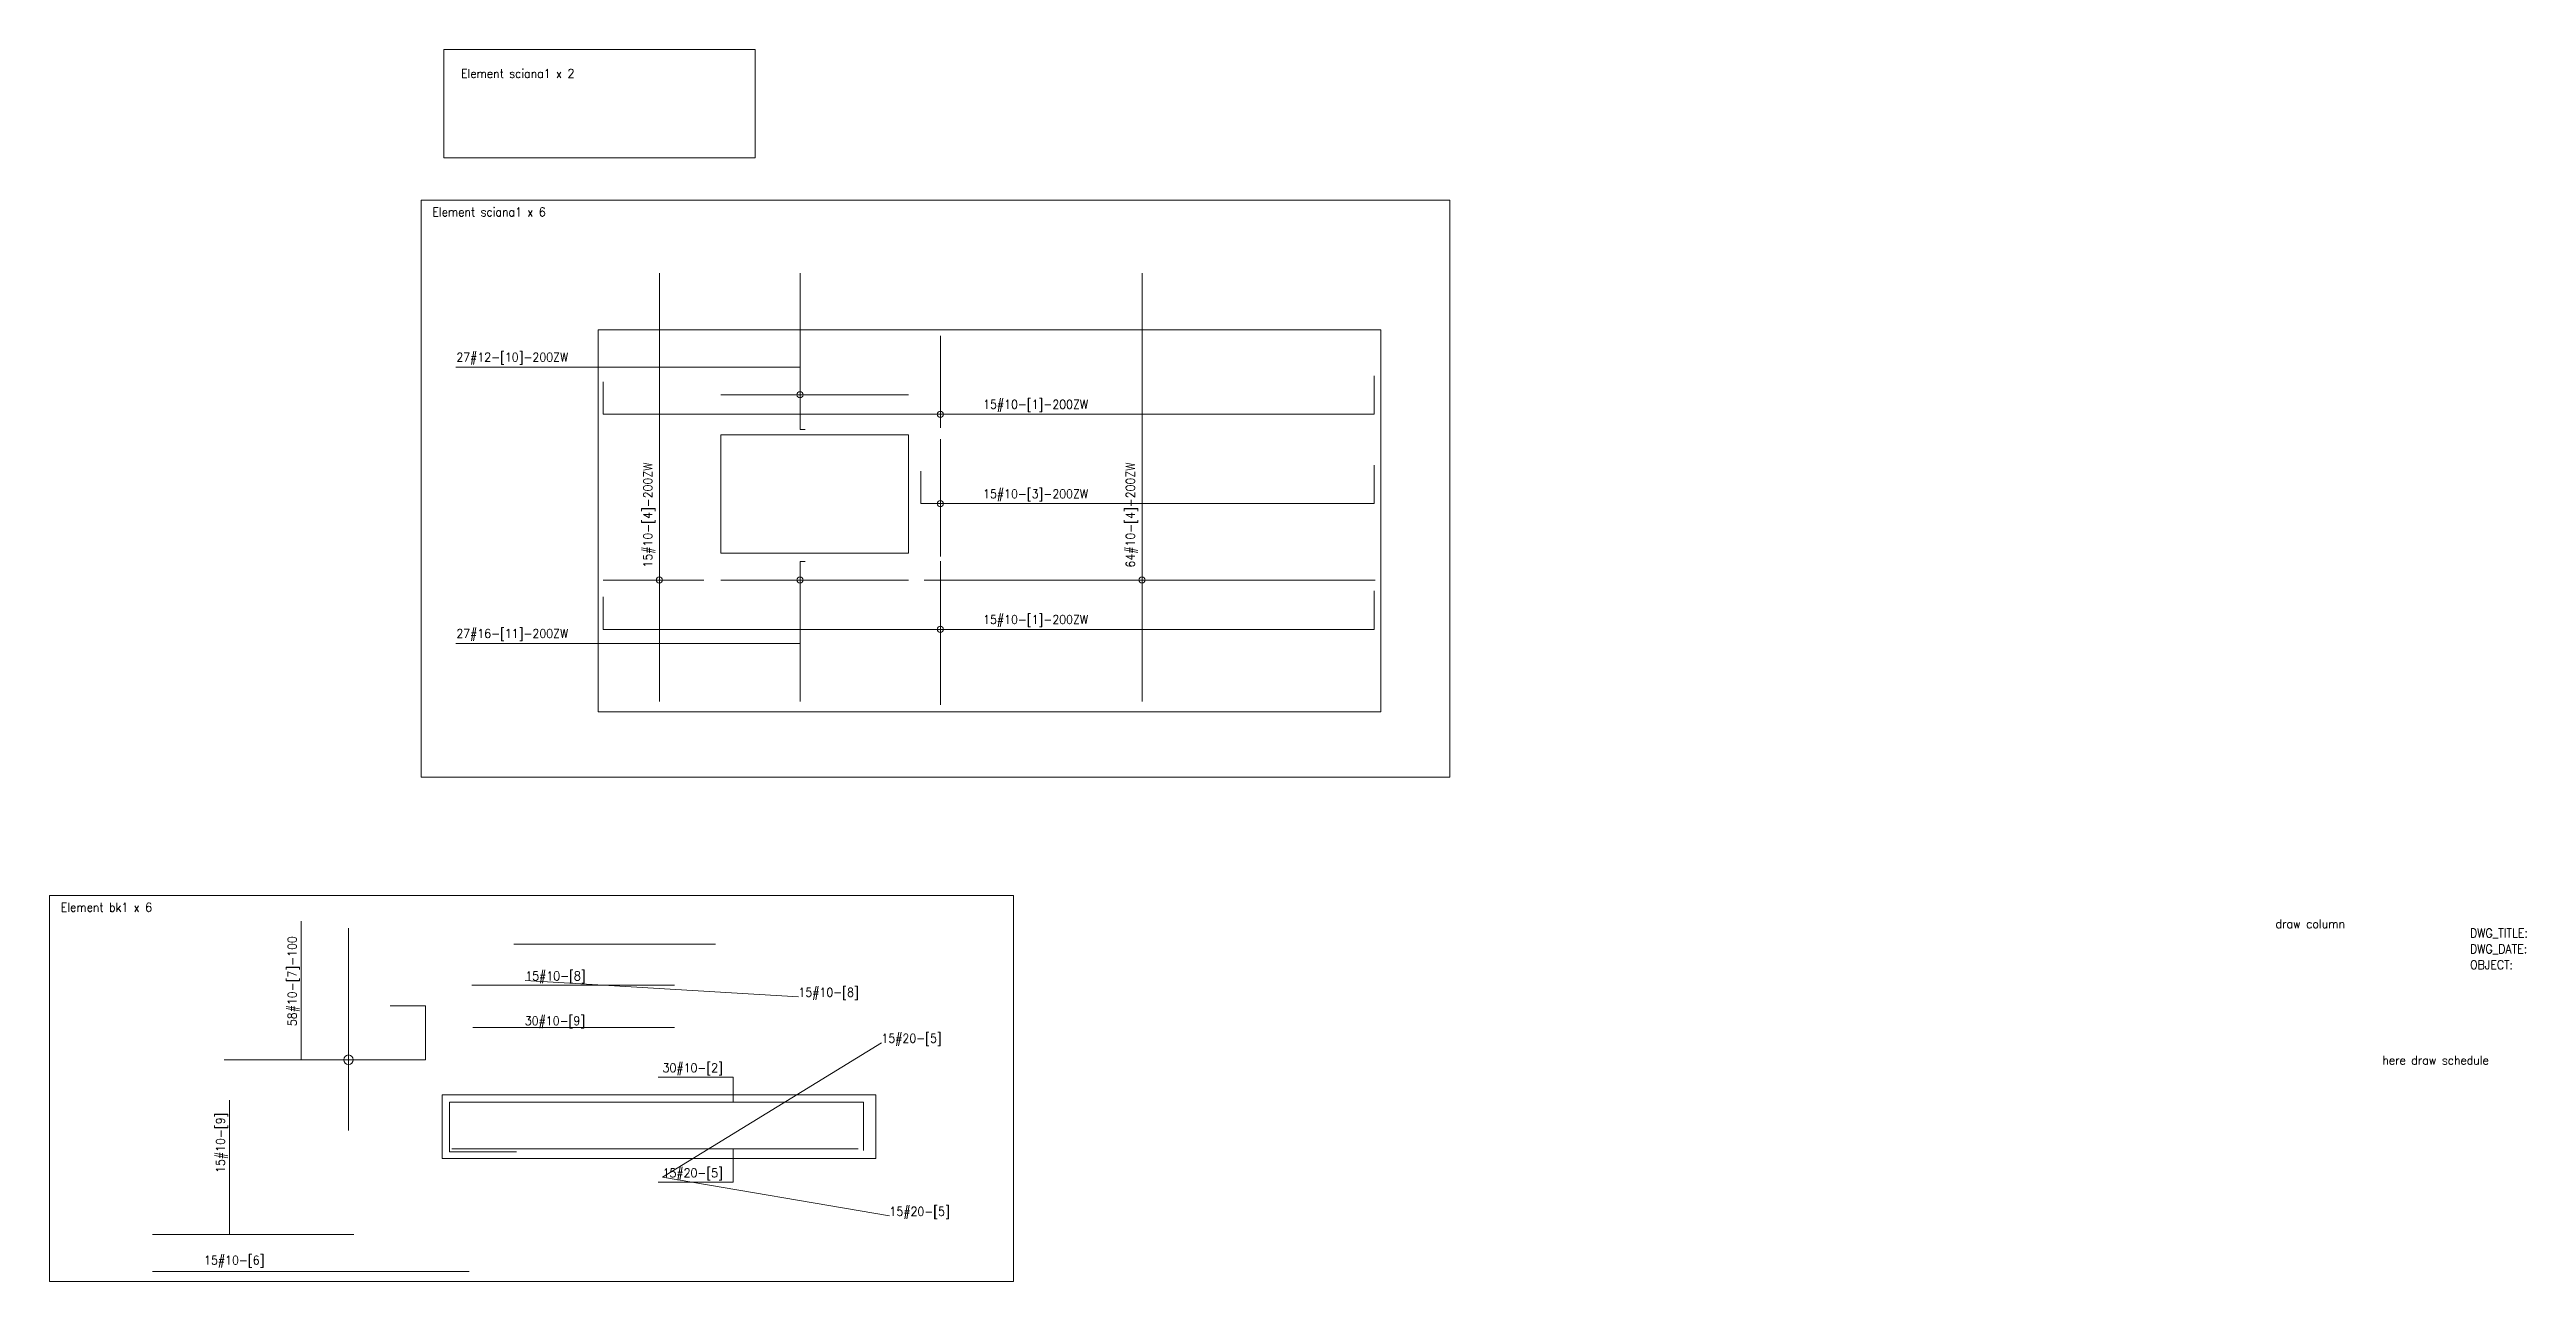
# Model space of a CAD drawing. Extents: x -2960 to 79081, y -52206 to 51229.
# Drawn here: x 8889 to 79081, y 16325 to 51229 of the extents above; entities that cross this region are included whole.
import ezdxf

# ---------------------------------------------------------------- set-up
doc = ezdxf.new("R2010")
doc.units = 0
doc.header["$MEASUREMENT"] = 0
doc.layers.get('0').update_dxf_attribs({"lineweight": 0})
for name, color, linetype, lineweight in [('DS_CBAR', 4, 'Continuous', 0), ('DS_COMMAND', 230, 'Continuous', 0), ('DS_CTEXT', 2, 'Continuous', 0), ('DS_DATA', 160, 'Continuous', 0), ('DS_ELEMENT', 235, 'Continuous', 0), ('DS_RANGE', 101, 'Continuous', 0), ('DS_TMPCHECK', 186, 'Continuous', 15)]:
    doc.layers.add(name, color=color, linetype=linetype, lineweight=lineweight)
doc.styles.get("Standard").update_dxf_attribs({"font": 'standard'})

msp = doc.modelspace()

# ---------------------------------------------------------------- texts
at = {"layer": 'DS_COMMAND', "linetype": 'Continuous'}
for s, p in [('draw column', (71970, 26333)), ('here draw schedule', (74996, 22468))]:
    msp.add_text(s, height=250, dxfattribs=at).set_placement(p)
at = {"layer": 'DS_CTEXT'}
for s, p in [('27#12-[10]-200ZW', (20416, 42387)), ('15#10-[1]-200ZW', (35344, 41052)), ('15#10-[3]-200ZW', (35344, 38517)), ('15#10-[1]-200ZW', (35344, 34956)), ('27#16-[11]-200ZW', (20416, 34560)), ('15#10-[8]', (22372, 24856)), ('30#10-[9]', (22358, 23586)), ('30#10-[2]', (26262, 22253)), ('15#20-[5]', (26262, 19276)), ('15#10-[6]', (13270, 16804))]:
    msp.add_text(s, height=250, dxfattribs=at).set_placement(p)
for s, p in [('15#10-[4]-200ZW', (25966, 36552)), ('64#10-[4]-200ZW', (39643, 36552)), ('58#10-[7]-100', (15889, 23560)), ('15#10-[9]', (13857, 19400))]:
    msp.add_text(s, height=250, rotation=90, dxfattribs=at).set_placement(p)
at = {"layer": 'DS_CTEXT', "color": 7}
for s, p in [('15#10-[8]', (30112, 24392)), ('15#20-[5]', (32463, 23089)), ('15#20-[5]', (32693, 18185))]:
    msp.add_text(s, height=250, dxfattribs=at).set_placement(p)
at = {"layer": 'DS_DATA', "linetype": 'Continuous'}
for s, p in [('DWG_TITLE: ', (77480, 26072)), ('OBJECT: ', (77480, 25173)), ('DWG_DATE: ', (77480, 25621))]:
    msp.add_text(s, height=250, dxfattribs=at).set_placement(p)
at = {"layer": 'DS_ELEMENT', "linetype": 'Continuous'}
for s, p in [('Element sciana1 x 2', (20551, 50425)), ('Element sciana1 x 6', (19738, 46502)), ('Element bk1 x 6', (9208, 26802))]:
    msp.add_text(s, height=250, dxfattribs=at).set_placement(p)

# ---------------------------------------------------------------- linework, layer by layer
at = {"linetype": 'Continuous'}
for points in [[(24440, 43290), (24440, 32462), (46615, 32462), (46615, 43290)], [(27916, 40313), (27916, 36960), (33228, 36960), (33228, 40313)], [(20013, 21615), (20013, 19813), (32307, 19813), (32307, 21615)]]:
    msp.add_lwpolyline(points, close=True, dxfattribs=at)
at = {"layer": 'DS_CBAR', "linetype": 'Continuous'}
for points in [[(26172, 32759), (26172, 44896)], [(30306, 40461), (30156, 40461), (30156, 44896)], [(39849, 32759), (39849, 44896)], [(24581, 41819), (24581, 40897), (46426, 40897), (46426, 41984)], [(33583, 39285), (33583, 38363), (46426, 38363), (46426, 39450)], [(30156, 32759), (30156, 36724), (30306, 36724)], [(24581, 35724), (24581, 34802), (46426, 34802), (46426, 35889)], [(22119, 19994), (20227, 19994), (20227, 21404), (31958, 21404), (31958, 20039)], [(20293, 20087), (31801, 20087)]]:
    msp.add_lwpolyline(points, dxfattribs=at)
at = {"layer": 'DS_CBAR', "color": 55}
msp.add_lwpolyline([(22048, 25879), (27757, 25879)], dxfattribs=at)
at = {"layer": 'DS_CBAR'}
for points in [[(20855, 24716), (26595, 24716)], [(13836, 22606), (19545, 22606), (19545, 24138), (18543, 24138)], [(20885, 23517), (26595, 23517)], [(11804, 17655), (17513, 17655)], [(11804, 16607), (20783, 16607)]]:
    msp.add_lwpolyline(points, dxfattribs=at)
at = {"layer": 'DS_CTEXT', "flags": 128}
for points in [[(20406, 42231), (30156, 42231)], [(20406, 34403), (30156, 34403)]]:
    msp.add_lwpolyline(points, dxfattribs=at)
at = {"layer": 'DS_CTEXT', "color": 165, "flags": 128}
for points in [[(16021, 26537), (16021, 22606)], [(26136, 22115), (28266, 22115), (28266, 21404)], [(13989, 21463), (13989, 17655)], [(26136, 19138), (28266, 19138), (28266, 20087)]]:
    msp.add_lwpolyline(points, dxfattribs=at)
at = {"layer": 'DS_ELEMENT', "linetype": 'Continuous', "flags": 128}
msp.add_lwpolyline([(20061, 51229), (20061, 48164), (28884, 48164), (28884, 51229)], close=True, dxfattribs=at)
at = {"layer": 'DS_ELEMENT', "linetype": 'Continuous'}
for points in [[(19419, 46966), (48575, 46966), (48575, 30611), (19419, 30611)], [(8889, 27265), (36207, 27265), (36207, 16325), (8889, 16325)]]:
    msp.add_lwpolyline(points, close=True, dxfattribs=at)
at = {"layer": 'DS_RANGE', "linetype": 'Continuous'}
for p, q in [((34133, 43122), (34133, 40507)), ((34133, 40191), (34133, 36869)), ((34133, 36731), (34133, 32662))]:
    msp.add_line(p, q, dxfattribs=at)
for points in [[(27916, 41447), (33228, 41447)], [(24576, 36199), (27435, 36199)], [(27916, 36199), (33228, 36199)], [(33673, 36199), (46453, 36199)], [(17361, 20603), (17361, 26331)]]:
    msp.add_lwpolyline(points, dxfattribs=at)
for centre, radius in [((30156, 41447), 87.3), ((34133, 40897), 87.3), ((34133, 38363), 87.3), ((26172, 36199), 87.3), ((30156, 36199), 87.3), ((39849, 36199), 87.3), ((34133, 34802), 87.3), ((17361, 22606), 136)]:
    msp.add_circle(centre, radius, dxfattribs=at)
at = {"layer": 'DS_TMPCHECK', "color": 5}
for p, q in [((22372, 24856), (30112, 24392)), ((26262, 19276), (32463, 23089)), ((26262, 19276), (32693, 18185))]:
    msp.add_line(p, q, dxfattribs=at)

msp.set_redraw_order([(e.dxf.handle, doc.entitydb.next_handle()) for e in msp.query("TEXT MTEXT ATTDEF DIMENSION ARC_DIMENSION")])  # texts and dimensions are drawn at this point

doc.saveas('drawing.dxf')
